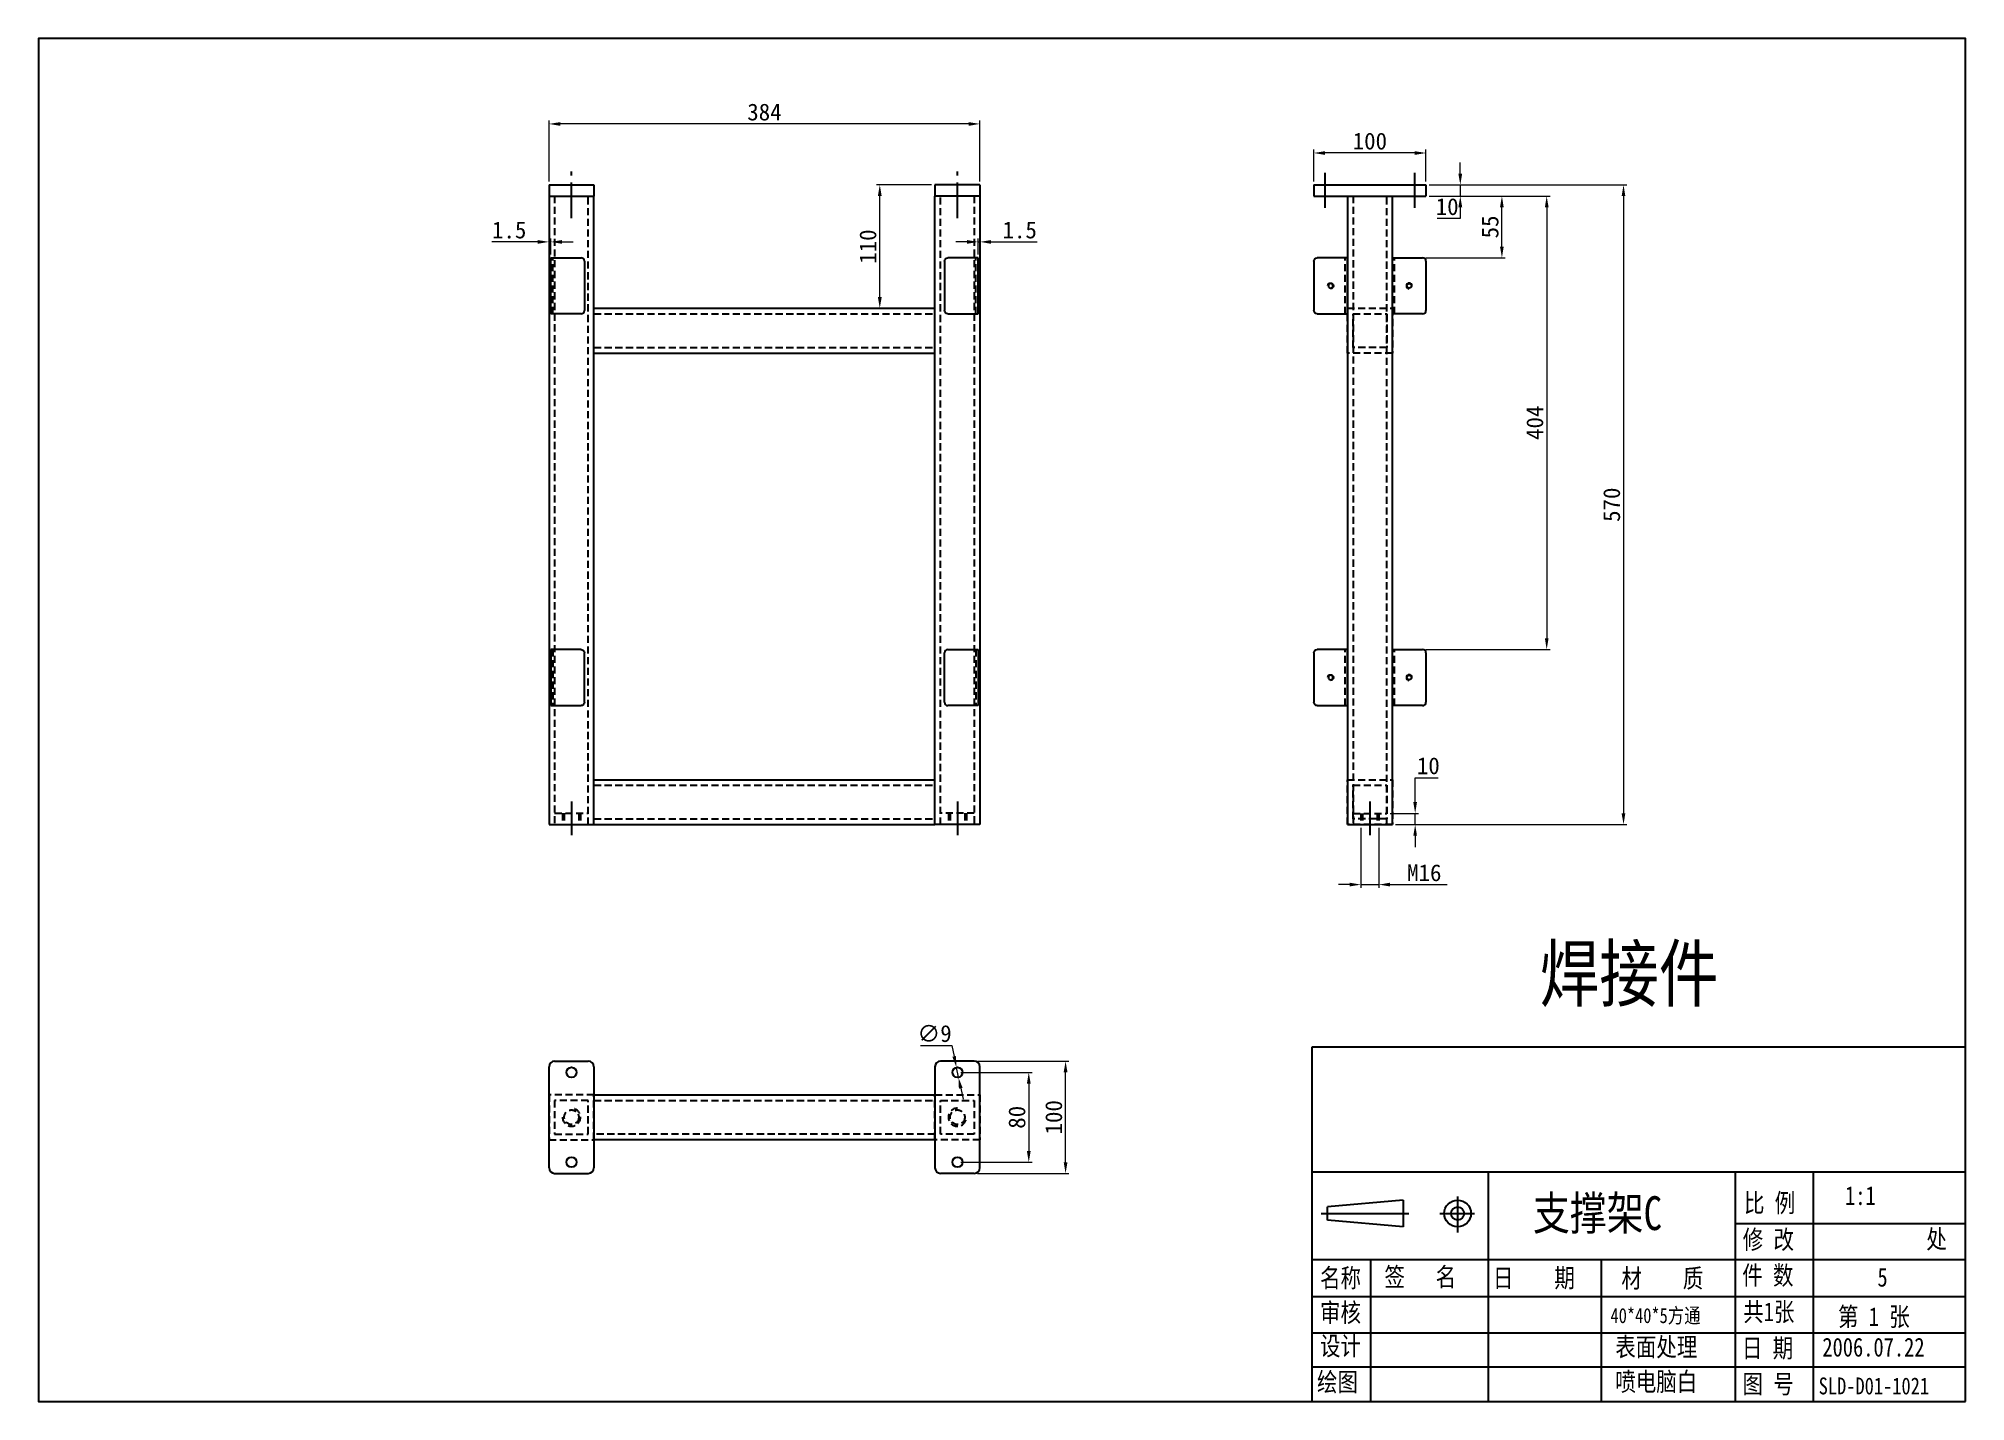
# Model space of a CAD drawing. Header units: millimetres. Extents: x -11986 to -4063, y -41123 to -36325.
# Drawn here: x -7641 to -5923, y -41089 to -39875 of the extents above; entities that cross this region are included whole.
import ezdxf

# ---------------------------------------------------------------- set-up
doc = ezdxf.new("R2010")
doc.units = ezdxf.units.MM
doc.linetypes.add('CENTER', pattern=[50.8, 31.75, -6.35, 6.35, -6.35])
doc.linetypes.add('DASHED2', pattern=[9.525, 6.35, -3.175])
doc.layers.add('DAS', color=4, linetype='DASHED2')
doc.styles.add('宋体', font='', dxfattribs={"width": 0.8})
doc.styles.get('宋体').set_extended_font_data('SimSun')
doc.dimstyles.new('ISO-25$0', dxfattribs={"dimtxt": 2.5, "dimasz": 1.5, "dimexe": 1.25, "dimexo": 0.625, "dimtad": 1, "dimdec": 1, "dimzin": 1, "dimdsep": 46, "dimtxsty": 'Standard', "dimcen": 2.5, "dimclrd": 6, "dimclre": 6, "dimclrt": 6, "dimadec": 0, "dimazin": 0, "dimtfac": 1, "dimtdec": 4, "dimtmove": 0, "dimatfit": 3, "dimfxl": 1, "dimtolj": 1, "dimtzin": 0, "dimlwd": 9, "dimlwe": 9, "dimarcsym": 0})
doc.dimstyles.new('ISO-25$3', dxfattribs={"dimtxt": 5, "dimasz": 5, "dimexe": 3, "dimexo": 0.1, "dimtad": 1, "dimtih": 1, "dimtoh": 1, "dimdsep": 46, "dimtxsty": 'Standard', "dimcen": 2.5, "dimclrd": 5, "dimclre": 5, "dimadec": 0, "dimazin": 0, "dimtfac": 1, "dimtmove": 0, "dimatfit": 3, "dimfxl": 1, "dimarcsym": 0})

msp = doc.modelspace()

# ---------------------------------------------------------------- texts
at = {"color": 0, "style": '宋体', "width": 0.8}
for s, height, p in [('焊接件', 48.6161, (-6302.858, -40731.919)), ('支撑架C', 30.1339, (-6308.936, -40936.174)), ('比 例', 16.7411, (-6120.833, -40920.301)), ('修 改', 16.7411, (-6121.946, -40952.989)), ('名称', 16.7411, (-6498.729, -40987.241)), ('签   名', 16.7411, (-6441.292, -40986.305)), ('日    期', 16.7411, (-6344.59, -40987.241)), ('材    质', 16.7411, (-6230.085, -40987.52)), ('件 数', 16.7411, (-6122.395, -40984.881))]:
    msp.add_text(s, height=height, dxfattribs=at).set_placement(p)
at = {"style": '宋体', "width": 0.8}
for s, height, p in [('1:1', 16.7411, (-6030.777, -40913.842)), ('处', 16.741, (-5958.306, -40952.59)), ('5', 16.741, (-6001.907, -40986.56)), ('审核', 16.7411, (-6498.729, -41018.039)), ('40*40*5方通', 13.3929, (-6239.786, -41019.055)), ('共1张', 16.7411, (-6121.536, -41017.336)), ('第 1 张', 16.7411, (-6037.022, -41021.697)), ('设计', 16.7411, (-6498.729, -41047.838)), ('表面处理', 16.7411, (-6235.542, -41048.702)), ('日 期', 16.7411, (-6122.648, -41049.716)), ('2006.07.22', 16.7411, (-6051.006, -41048.892)), ('绘图', 16.7411, (-6501.433, -41079.939)), ('喷电脑白', 16.7411, (-6235.542, -41079.614)), ('图 号', 16.7411, (-6122.11, -41081.697)), ('SLD-D01-1021', 15.06697, (-6054.29, -41082.613))]:
    msp.add_text(s, height=height, dxfattribs=at).set_placement(p)

# ---------------------------------------------------------------- blocks, each defined once
blk = doc.blocks.new('*D2048')
at = {"color": 5, "lineweight": 9, "transparency": 16777216}
for p, q in [((-6413.9, -40554.9), (-6413.9, -40533.1)), ((-6413.9, -40533.1), (-6393.4, -40533.1)), ((-6436.3, -40564.9), (-6410.9, -40564.9)), ((-6413.9, -40574.9), (-6413.9, -40564.9)), ((-6431.3, -40574.9), (-6410.9, -40574.9)), ((-6413.9, -40584.9), (-6413.9, -40594.9))]:
    blk.add_line(p, q, dxfattribs=at)
at = {"color": 5, "transparency": 16777216}
for points in [[(-6415.6, -40554.9), (-6412.3, -40554.9), (-6413.9, -40564.9)], [(-6415.6, -40584.9), (-6412.3, -40584.9), (-6413.9, -40574.9)]]:
    blk.add_solid(points, dxfattribs=at)
at = {"layer": 'Defpoints', "color": 0, "transparency": 16777216}
for p in [(-6439.3, -40564.9), (-6434.3, -40574.9), (-6413.9, -40574.9)]:
    blk.add_point(p, dxfattribs=at)
at = {"color": 0, "transparency": 16777216, "insert": (-6402.2, -40522.6), "char_height": 15, "attachment_point": 5}
blk.add_mtext('10', dxfattribs=at)
blk = doc.blocks.new('*D2049')
at = {"color": 5, "lineweight": 9, "transparency": 16777216}
for p, q in [((-6401.3, -40004.9), (-6225.2, -40004.9)), ((-6228.2, -40014.9), (-6228.2, -40564.9)), ((-6431.3, -40574.9), (-6225.2, -40574.9))]:
    blk.add_line(p, q, dxfattribs=at)
at = {"color": 5, "transparency": 16777216}
for points in [[(-6229.9, -40014.9), (-6226.6, -40014.9), (-6228.2, -40004.9)], [(-6229.9, -40564.9), (-6226.6, -40564.9), (-6228.2, -40574.9)]]:
    blk.add_solid(points, dxfattribs=at)
at = {"layer": 'Defpoints', "color": 0, "transparency": 16777216}
for p in [(-6404.3, -40004.9), (-6434.3, -40574.9), (-6228.2, -40574.9)]:
    blk.add_point(p, dxfattribs=at)
at = {"color": 0, "transparency": 16777216, "insert": (-6238.7, -40289.9), "char_height": 15, "attachment_point": 5, "rotation": 90}
blk.add_mtext('570', dxfattribs=at)
blk = doc.blocks.new('*D2050')
at = {"color": 5, "lineweight": 9, "transparency": 16777216}
for p, q in [((-6373.7, -39994.9), (-6373.7, -39984.9)), ((-6401.3, -40004.9), (-6370.7, -40004.9)), ((-6401.3, -40014.9), (-6370.7, -40014.9)), ((-6373.7, -40004.9), (-6373.7, -40014.9)), ((-6373.7, -40024.9), (-6373.7, -40034.9)), ((-6373.7, -40034.9), (-6394.2, -40034.9))]:
    blk.add_line(p, q, dxfattribs=at)
at = {"color": 5, "transparency": 16777216}
for points in [[(-6375.4, -39994.9), (-6372, -39994.9), (-6373.7, -40004.9)], [(-6375.4, -40024.9), (-6372, -40024.9), (-6373.7, -40014.9)]]:
    blk.add_solid(points, dxfattribs=at)
at = {"layer": 'Defpoints', "color": 0, "transparency": 16777216}
for p in [(-6404.3, -40004.9), (-6404.3, -40014.9), (-6373.7, -40014.9)]:
    blk.add_point(p, dxfattribs=at)
at = {"color": 0, "transparency": 16777216, "insert": (-6385.4, -40024.4), "char_height": 15, "attachment_point": 5}
blk.add_mtext('10', dxfattribs=at)
blk = doc.blocks.new('*D2038')
at = {"color": 5, "lineweight": 9, "transparency": 16777216}
for p, q in [((-6462.3, -40577.9), (-6462.3, -40631.4)), ((-6446.3, -40577.9), (-6446.3, -40631.4)), ((-6472.3, -40628.4), (-6482.3, -40628.4)), ((-6462.3, -40628.4), (-6446.3, -40628.4)), ((-6436.3, -40628.4), (-6385.3, -40628.4))]:
    blk.add_line(p, q, dxfattribs=at)
at = {"color": 5, "transparency": 16777216}
for points in [[(-6472.3, -40626.7), (-6472.3, -40630), (-6462.3, -40628.4)], [(-6436.3, -40626.7), (-6436.3, -40630), (-6446.3, -40628.4)]]:
    blk.add_solid(points, dxfattribs=at)
at = {"layer": 'Defpoints', "color": 0, "transparency": 16777216}
for p in [(-6462.3, -40574.9), (-6446.3, -40574.9), (-6446.3, -40628.4)]:
    blk.add_point(p, dxfattribs=at)
at = {"color": 0, "transparency": 16777216, "insert": (-6405.8, -40617.9), "char_height": 15, "attachment_point": 5}
blk.add_mtext('M16', dxfattribs=at)
blk = doc.blocks.new('*D2039')
at = {"color": 5, "lineweight": 9, "transparency": 16777216}
for p, q in [((-6818.9, -40795.7), (-6755.3, -40795.7)), ((-6758.3, -40805.7), (-6758.3, -40865.7)), ((-6818.9, -40875.7), (-6755.3, -40875.7))]:
    blk.add_line(p, q, dxfattribs=at)
at = {"color": 5, "transparency": 16777216}
for points in [[(-6760, -40805.7), (-6756.6, -40805.7), (-6758.3, -40795.7)], [(-6760, -40865.7), (-6756.6, -40865.7), (-6758.3, -40875.7)]]:
    blk.add_solid(points, dxfattribs=at)
at = {"layer": 'Defpoints', "color": 0, "transparency": 16777216}
for p in [(-6821.9, -40795.7), (-6821.9, -40875.7), (-6758.3, -40875.7)]:
    blk.add_point(p, dxfattribs=at)
at = {"color": 0, "transparency": 16777216, "insert": (-6768.8, -40835.7), "char_height": 15, "attachment_point": 5, "rotation": 90}
blk.add_mtext('80', dxfattribs=at)
blk = doc.blocks.new('*D2040')
at = {"color": 5, "lineweight": 9, "transparency": 16777216}
for p, q in [((-6803.9, -40785.7), (-6722.5, -40785.7)), ((-6725.5, -40875.7), (-6725.5, -40795.7)), ((-6803.9, -40885.7), (-6722.5, -40885.7))]:
    blk.add_line(p, q, dxfattribs=at)
at = {"color": 5, "transparency": 16777216}
for points in [[(-6727.2, -40795.7), (-6723.8, -40795.7), (-6725.5, -40785.7)], [(-6727.2, -40875.7), (-6723.8, -40875.7), (-6725.5, -40885.7)]]:
    blk.add_solid(points, dxfattribs=at)
at = {"layer": 'Defpoints', "color": 0, "transparency": 16777216}
for p in [(-6806.9, -40785.7), (-6725.5, -40785.7), (-6806.9, -40885.7)]:
    blk.add_point(p, dxfattribs=at)
at = {"color": 0, "transparency": 16777216, "insert": (-6736, -40835.7), "char_height": 15, "attachment_point": 5, "rotation": 90}
blk.add_mtext('100', dxfattribs=at)
blk = doc.blocks.new('*D2041')
at = {"color": 5, "lineweight": 9, "transparency": 16777216}
for p, q in [((-6854.8, -40771.7), (-6826.8, -40771.7)), ((-6826.8, -40771.7), (-6824.8, -40781.5)), ((-6821, -40800.1), (-6822.8, -40791.3)), ((-6819, -40809.9), (-6816.9, -40819.7))]:
    blk.add_line(p, q, dxfattribs=at)
at = {"color": 5, "transparency": 16777216}
for points in [[(-6823.2, -40781.1), (-6826.4, -40781.8), (-6822.8, -40791.3)], [(-6817.3, -40809.5), (-6820.6, -40810.2), (-6821, -40800.1)]]:
    blk.add_solid(points, dxfattribs=at)
at = {"layer": 'Defpoints', "color": 0, "transparency": 16777216}
for p in [(-6822.8, -40791.3), (-6821, -40800.1)]:
    blk.add_point(p, dxfattribs=at)
at = {"color": 0, "transparency": 16777216, "insert": (-6842.3, -40761.2), "char_height": 15, "attachment_point": 5}
blk.add_mtext('∅9', dxfattribs=at)
blk = doc.blocks.new('A$C1C5C495C')
at = {"color": 1, "linetype": 'CENTER'}
for p, q in [((20, 549.7), (20, 591.4)), ((20, 29.9), (20, 0))]:
    blk.add_line(p, q, dxfattribs=at)
for p, q in [((0, 579.5), (40, 579.5)), ((0, 579.5), (0, 569.5)), ((0, 569.5), (0, 9.5)), ((0, 569.5), (40, 569.5)), ((40, 579.5), (40, 569.5)), ((40, 9.5), (40, 569.5)), ((0, 9.5), (40, 9.5))]:
    blk.add_line(p, q)
at = {"layer": 'DAS'}
for p, q in [((5, 569.5), (5, 9.5)), ((35, 9.5), (35, 569.5)), ((5, 19.5), (35, 19.5)), ((12, 19.5), (12, 9.5)), ((13.5, 19.5), (13.5, 9.5)), ((26.5, 19.5), (26.5, 9.5)), ((28, 19.5), (28, 9.5))]:
    blk.add_line(p, q, dxfattribs=at)
blk = doc.blocks.new('*D2042')
at = {"color": 5, "lineweight": 9, "transparency": 16777216}
for p, q in [((-7185.9, -40001.9), (-7185.9, -39947.6)), ((-6811.9, -39950.6), (-7175.9, -39950.6)), ((-6801.9, -40001.9), (-6801.9, -39947.6))]:
    blk.add_line(p, q, dxfattribs=at)
at = {"color": 5, "transparency": 16777216}
for points in [[(-7175.9, -39949), (-7175.9, -39952.3), (-7185.9, -39950.6)], [(-6811.9, -39949), (-6811.9, -39952.3), (-6801.9, -39950.6)]]:
    blk.add_solid(points, dxfattribs=at)
at = {"layer": 'Defpoints', "color": 0, "transparency": 16777216}
for p in [(-7185.9, -39950.6), (-7185.9, -40004.9), (-6801.9, -40004.9)]:
    blk.add_point(p, dxfattribs=at)
at = {"color": 0, "transparency": 16777216, "insert": (-6993.9, -39940.1), "char_height": 15, "attachment_point": 5}
blk.add_mtext('384', dxfattribs=at)
blk = doc.blocks.new('*D2043')
at = {"color": 5, "lineweight": 9, "transparency": 16777216}
for p, q in [((-6844.9, -40004.9), (-6894.1, -40004.9)), ((-6891.1, -40104.9), (-6891.1, -40014.9)), ((-6844.9, -40114.9), (-6894.1, -40114.9))]:
    blk.add_line(p, q, dxfattribs=at)
at = {"color": 5, "transparency": 16777216}
for points in [[(-6892.8, -40014.9), (-6889.4, -40014.9), (-6891.1, -40004.9)], [(-6892.8, -40104.9), (-6889.4, -40104.9), (-6891.1, -40114.9)]]:
    blk.add_solid(points, dxfattribs=at)
at = {"layer": 'Defpoints', "color": 0, "transparency": 16777216}
for p in [(-6891.1, -40004.9), (-6841.9, -40004.9), (-6841.9, -40114.9)]:
    blk.add_point(p, dxfattribs=at)
at = {"color": 0, "transparency": 16777216, "insert": (-6901.6, -40059.9), "char_height": 15, "attachment_point": 5, "rotation": 90}
blk.add_mtext('110', dxfattribs=at)
blk = doc.blocks.new('*D2063')
at = {"color": 5, "lineweight": 9, "transparency": 16777216}
for p, q in [((-6504.3, -40001.9), (-6504.3, -39973.5)), ((-6414.3, -39976.5), (-6494.3, -39976.5)), ((-6404.3, -40001.9), (-6404.3, -39973.5))]:
    blk.add_line(p, q, dxfattribs=at)
at = {"color": 5, "transparency": 16777216}
for points in [[(-6494.3, -39974.9), (-6494.3, -39978.2), (-6504.3, -39976.5)], [(-6414.3, -39974.9), (-6414.3, -39978.2), (-6404.3, -39976.5)]]:
    blk.add_solid(points, dxfattribs=at)
at = {"layer": 'Defpoints', "color": 0, "transparency": 16777216}
for p in [(-6504.3, -39976.5), (-6504.3, -40004.9), (-6404.3, -40004.9)]:
    blk.add_point(p, dxfattribs=at)
at = {"color": 0, "transparency": 16777216, "insert": (-6454.3, -39966), "char_height": 15, "attachment_point": 5}
blk.add_mtext('100', dxfattribs=at)
blk = doc.blocks.new('A$C3CC60F40')
for p, q in [((0, 50), (27, 50)), ((0, 0), (0, 50)), ((30, 47), (30, 3)), ((27, 0), (0, 0))]:
    blk.add_line(p, q)
blk.add_circle((15, 25), 2)
for centre, radius, start, end in [((27, 47), 3, 0, 90), ((15, 25), 2.5, 0, 270), ((27, 3), 3, 270, 0)]:
    blk.add_arc(centre, radius, start, end)
at = {"layer": 'DAS'}
blk.add_line((2, 0), (2, 50), dxfattribs=at)
blk = doc.blocks.new('*D1979')
at = {"color": 5, "lineweight": 9, "transparency": 16777216}
for p, q in [((-6401.3, -40014.9), (-6333.6, -40014.9)), ((-6336.6, -40059.9), (-6336.6, -40024.9)), ((-6404.3, -40069.9), (-6333.6, -40069.9))]:
    blk.add_line(p, q, dxfattribs=at)
at = {"color": 5, "transparency": 16777216}
for points in [[(-6338.3, -40024.9), (-6335, -40024.9), (-6336.6, -40014.9)], [(-6338.3, -40059.9), (-6335, -40059.9), (-6336.6, -40069.9)]]:
    blk.add_solid(points, dxfattribs=at)
at = {"layer": 'Defpoints', "color": 0, "transparency": 16777216}
for p in [(-6404.3, -40014.9), (-6336.6, -40014.9), (-6407.3, -40069.9)]:
    blk.add_point(p, dxfattribs=at)
at = {"color": 0, "transparency": 16777216, "insert": (-6347.1, -40042.4), "char_height": 15, "attachment_point": 5, "rotation": 90}
blk.add_mtext('55', dxfattribs=at)
blk = doc.blocks.new('*D1980')
at = {"color": 5, "lineweight": 9, "transparency": 16777216}
for p, q in [((-6401.3, -40014.9), (-6293.7, -40014.9)), ((-6296.7, -40024.9), (-6296.7, -40408.9)), ((-6404.3, -40418.9), (-6293.7, -40418.9))]:
    blk.add_line(p, q, dxfattribs=at)
at = {"color": 5, "transparency": 16777216}
for points in [[(-6298.3, -40024.9), (-6295, -40024.9), (-6296.7, -40014.9)], [(-6298.3, -40408.9), (-6295, -40408.9), (-6296.7, -40418.9)]]:
    blk.add_solid(points, dxfattribs=at)
at = {"layer": 'Defpoints', "color": 0, "transparency": 16777216}
for p in [(-6404.3, -40014.9), (-6407.3, -40418.9), (-6296.7, -40418.9)]:
    blk.add_point(p, dxfattribs=at)
at = {"color": 0, "transparency": 16777216, "insert": (-6307.2, -40216.9), "char_height": 15, "attachment_point": 5, "rotation": 90}
blk.add_mtext('404', dxfattribs=at)
blk = doc.blocks.new('A$C4A73491A')
for p, q in [((0, 50), (27, 50)), ((0, 0), (0, 50)), ((30, 47), (30, 3)), ((27, 0), (0, 0))]:
    blk.add_line(p, q)
for centre, start, end in [((27, 47), 0, 90), ((27, 3), 270, 0)]:
    blk.add_arc(centre, 3, start, end)
at = {"layer": 'DAS'}
blk.add_line((2, 0), (2, 50), dxfattribs=at)
blk = doc.blocks.new('*D2015')
at = {"color": 5, "lineweight": 9, "transparency": 16777216}
for p, q in [((-6801.9, -40017.9), (-6801.9, -40058.7)), ((-6813.4, -40055.7), (-6823.4, -40055.7)), ((-6803.4, -40066.9), (-6803.4, -40052.7)), ((-6803.4, -40055.7), (-6801.9, -40055.7)), ((-6791.9, -40055.7), (-6750.9, -40055.7))]:
    blk.add_line(p, q, dxfattribs=at)
at = {"color": 5, "transparency": 16777216}
for points in [[(-6813.4, -40054.1), (-6813.4, -40057.4), (-6803.4, -40055.7)], [(-6791.9, -40054.1), (-6791.9, -40057.4), (-6801.9, -40055.7)]]:
    blk.add_solid(points, dxfattribs=at)
at = {"layer": 'Defpoints', "color": 0, "transparency": 16777216}
for p in [(-6801.9, -40014.9), (-6801.9, -40055.7), (-6803.4, -40069.9)]:
    blk.add_point(p, dxfattribs=at)
at = {"color": 0, "transparency": 16777216, "insert": (-6766.4, -40045.2), "char_height": 15, "attachment_point": 5}
blk.add_mtext('1.5', dxfattribs=at)
blk = doc.blocks.new('*D1981')
at = {"color": 5, "lineweight": 9, "transparency": 16777216}
for p, q in [((-7185.9, -40017.9), (-7185.9, -40058.7)), ((-7195.9, -40055.7), (-7236.9, -40055.7)), ((-7184.4, -40055.7), (-7185.9, -40055.7)), ((-7184.4, -40066.9), (-7184.4, -40052.7)), ((-7174.4, -40055.7), (-7164.4, -40055.7))]:
    blk.add_line(p, q, dxfattribs=at)
at = {"color": 5, "transparency": 16777216}
for points in [[(-7195.9, -40054.1), (-7195.9, -40057.4), (-7185.9, -40055.7)], [(-7174.4, -40054.1), (-7174.4, -40057.4), (-7184.4, -40055.7)]]:
    blk.add_solid(points, dxfattribs=at)
at = {"layer": 'Defpoints', "color": 0, "transparency": 16777216}
for p in [(-7185.9, -40014.9), (-7185.9, -40055.7), (-7184.4, -40069.9)]:
    blk.add_point(p, dxfattribs=at)
at = {"color": 0, "transparency": 16777216, "insert": (-7221.4, -40045.2), "char_height": 15, "attachment_point": 5}
blk.add_mtext('1.5', dxfattribs=at)

# ---------------------------------------------------------------- dimensions: what is measured, and where the dimension line sits
for base, p1, p2, picture, middle in [((-7185.886, -39950.628), (-6801.886, -40004.895), (-7185.886, -40004.895), '*D2042', (-6993.886, -39940.128)), ((-6504.265, -39976.526), (-6404.265, -40004.895), (-6504.265, -40004.895), '*D2063', (-6454.265, -39966.026)), ((-6801.886, -40055.725), (-6803.386, -40069.895), (-6801.886, -40014.895), '*D2015', (-6766.386, -40045.225))]:
    dim = msp.add_linear_dim(base=base, p1=p1, p2=p2, dimstyle='ISO-25$0', override={"dimtxt": 15, "dimasz": 10, "dimexe": 3, "dimexo": 3, "dimgap": 3, "dimtoh": 1, "dimdec": 2, "dimzin": 8, "dimclrd": 5, "dimclre": 5, "dimclrt": 0, "dimtdec": 2, "dimtolj": 0, "dimtzin": 8})
    dim.commit()
    dim.dimension.update_dxf_attribs({"geometry": picture, "text_midpoint": middle})
for base, p1, p2, angle, picture, middle in [((-6373.7, -40014.895), (-6404.265, -40004.895), (-6404.265, -40014.895), 90, '*D2050', (-6385.45, -40024.395)), ((-7185.886, -40055.725), (-7184.386, -40069.895), (-7185.886, -40014.895), 180, '*D1981', (-7221.386, -40045.225)), ((-6891.089, -40004.895), (-6841.886, -40114.895), (-6841.886, -40004.895), 270, '*D2043', (-6901.589, -40059.895)), ((-6228.227, -40574.895), (-6404.265, -40004.895), (-6434.265, -40574.895), 90, '*D2049', (-6238.727, -40289.895)), ((-6336.621, -40014.895), (-6407.265, -40069.895), (-6404.265, -40014.895), 90, '*D1979', (-6347.121, -40042.395)), ((-6296.682, -40418.895), (-6404.265, -40014.895), (-6407.265, -40418.895), 90, '*D1980', (-6307.182, -40216.895)), ((-6725.516, -40785.658), (-6806.886, -40885.658), (-6806.886, -40785.658), 90, '*D2040', (-6736.016, -40835.658)), ((-6758.304, -40875.658), (-6821.886, -40795.658), (-6821.886, -40875.658), 90, '*D2039', (-6768.804, -40835.658))]:
    dim = msp.add_linear_dim(base=base, p1=p1, p2=p2, angle=angle, dimstyle='ISO-25$0', override={"dimtxt": 15, "dimasz": 10, "dimexe": 3, "dimexo": 3, "dimgap": 3, "dimtoh": 1, "dimdec": 2, "dimzin": 8, "dimclrd": 5, "dimclre": 5, "dimclrt": 0, "dimtdec": 2, "dimtolj": 0, "dimtzin": 8})
    dim.commit()
    dim.dimension.update_dxf_attribs({"geometry": picture, "text_midpoint": middle})
dim = msp.add_linear_dim(base=(-6413.921, -40574.895), p1=(-6439.265, -40564.895), p2=(-6434.265, -40574.895), angle=90, dimstyle='ISO-25$0', override={"dimtxt": 15, "dimasz": 10, "dimexe": 3, "dimexo": 3, "dimgap": 3, "dimtoh": 1, "dimdec": 2, "dimzin": 8, "dimclrd": 5, "dimclre": 5, "dimclrt": 0, "dimtdec": 2, "dimtolj": 0, "dimtzin": 8})
dim.commit()
dim.dimension.update_dxf_attribs({"geometry": '*D2048', "text_midpoint": (-6402.171, -40533.145), "dimtype": 160})
dim = msp.add_linear_dim(base=(-6446.265, -40628.354), p1=(-6462.265, -40574.895), p2=(-6446.265, -40574.895), text='M<>', dimstyle='ISO-25$0', override={"dimtxt": 15, "dimasz": 10, "dimexe": 3, "dimexo": 3, "dimgap": 3, "dimtoh": 1, "dimdec": 2, "dimzin": 8, "dimclrd": 5, "dimclre": 5, "dimclrt": 0, "dimtdec": 2, "dimtolj": 0, "dimtzin": 8})
dim.commit()
dim.dimension.update_dxf_attribs({"geometry": '*D2038', "text_midpoint": (-6405.765, -40628.354), "dimtype": 160})
dim = msp.add_diameter_dim_2p(p1=(-6820.979, -40800.066), p2=(-6822.792, -40791.251), dimstyle='ISO-25$3', override={"dimtxt": 15, "dimasz": 10, "dimexo": 3, "dimgap": 3, "dimtih": 0, "dimlwd": 9, "dimlwe": 9})
dim.commit()
dim.dimension.update_dxf_attribs({"geometry": '*D2041', "text_midpoint": (-6842.322, -40761.161)})

# ---------------------------------------------------------------- linework, layer by layer
at = {"color": 1, "linetype": 'CENTER'}
for p, q in [((-6494.265, -40025.389), (-6494.265, -39994.261)), ((-6414.265, -40025.389), (-6414.265, -39994.261)), ((-6454.265, -40554.423), (-6454.265, -40584.369))]:
    msp.add_line(p, q, dxfattribs=at)
for p, q in [((-6504.265, -40004.895), (-6404.265, -40004.895)), ((-6504.265, -40004.895), (-6504.265, -40014.895)), ((-6504.265, -40014.895), (-6404.265, -40014.895)), ((-6474.265, -40014.895), (-6474.265, -40574.895)), ((-6434.265, -40574.895), (-6434.265, -40014.895)), ((-6404.265, -40004.895), (-6404.265, -40014.895)), ((-7145.886, -40114.895), (-6841.886, -40114.895)), ((-7145.886, -40154.895), (-6841.886, -40154.895)), ((-7145.886, -40534.895), (-6841.886, -40534.895)), ((-7145.886, -40574.895), (-6841.886, -40574.895)), ((-6474.265, -40574.895), (-6434.265, -40574.895)), ((-7180.886, -40785.658), (-7150.886, -40785.658)), ((-6806.886, -40785.658), (-6836.886, -40785.658)), ((-7185.886, -40880.658), (-7185.886, -40790.658)), ((-7145.886, -40790.658), (-7145.886, -40880.658)), ((-6841.886, -40790.658), (-6841.886, -40880.658)), ((-6801.886, -40880.658), (-6801.886, -40790.658)), ((-7145.886, -40815.658), (-6841.886, -40815.658)), ((-6841.886, -40855.658), (-7145.886, -40855.658)), ((-7180.886, -40885.658), (-7150.886, -40885.658)), ((-6806.886, -40885.658), (-6836.886, -40885.658)), ((-6059, -41088.89), (-6059, -40884.439)), ((-6505.748, -40995.39), (-6128.323, -40995.39)), ((-6505.748, -40995.39), (-5923.45, -40995.39)), ((-6128.323, -40995.39), (-5923.45, -40995.39)), ((-6505.748, -41027.71), (-5923.45, -41027.71)), ((-6505.748, -41057.978), (-5923.45, -41057.978))]:
    msp.add_line(p, q)
at = {"color": 0}
for p, q in [((-6505.748, -41088.89), (-6505.748, -40772.898)), ((-6505.748, -40772.898), (-5923.45, -40772.898)), ((-6505.748, -40884.439), (-5923.45, -40884.439)), ((-6348.528, -40962.438), (-6348.528, -40884.439)), ((-6128.323, -41088.89), (-6128.323, -40884.439)), ((-6376.077, -40906.411), (-6376.077, -40938.275)), ((-6497.563, -40921.389), (-6419.455, -40921.389)), ((-6424.754, -40909.427), (-6492.12, -40915.547)), ((-6492.12, -40927.231), (-6492.12, -40915.547)), ((-6424.754, -40909.427), (-6424.754, -40933.351)), ((-6391.871, -40921.389), (-6361.124, -40921.389)), ((-6424.754, -40933.351), (-6492.12, -40927.231)), ((-6128.323, -40930.441), (-5923.45, -40930.441)), ((-6505.748, -40962.438), (-5923.45, -40962.438)), ((-6505.748, -40962.438), (-5923.45, -40962.438)), ((-6505.748, -40962.438), (-6348.528, -40962.438)), ((-6505.748, -40962.438), (-6348.528, -40962.438)), ((-6453.341, -41088.89), (-6453.341, -40962.438)), ((-6348.528, -41088.89), (-6348.528, -40962.438)), ((-6247.978, -41088.89), (-6247.978, -40962.438))]:
    msp.add_line(p, q, dxfattribs=at)
msp.add_lwpolyline([(-5923.45, -41088.89), (-5923.45, -39874.539), (-7640.888, -39874.539), (-7640.888, -41088.89)], close=True)
for centre in [(-7165.886, -40795.658), (-7165.886, -40795.658), (-6821.886, -40795.658), (-7165.886, -40875.658), (-6821.886, -40875.658)]:
    msp.add_circle(centre, 4.5)
for radius in [11.913, 5.842]:
    msp.add_circle((-6376.077, -40921.389), radius, dxfattribs=at)
for centre, start, end in [((-7180.886, -40790.658), 90, 180), ((-7150.886, -40790.658), 0, 90), ((-6836.886, -40790.658), 90, 180), ((-6806.886, -40790.658), 0, 90), ((-7180.886, -40880.658), 180, 270), ((-7150.886, -40880.658), 270, 0), ((-6836.886, -40880.658), 180, 270), ((-6806.886, -40880.658), 270, 0)]:
    msp.add_arc(centre, 5, start, end)
at = {"layer": 'DAS'}
for p, q in [((-6469.265, -40014.895), (-6469.265, -40574.895)), ((-6439.265, -40574.895), (-6439.265, -40014.895)), ((-7145.886, -40119.895), (-6841.886, -40119.895)), ((-7145.886, -40149.895), (-6841.886, -40149.895)), ((-7145.886, -40539.895), (-6841.886, -40539.895)), ((-6469.265, -40564.895), (-6439.265, -40564.895)), ((-6462.265, -40564.895), (-6462.265, -40574.895)), ((-6460.765, -40564.895), (-6460.765, -40574.895)), ((-6447.765, -40564.895), (-6447.765, -40574.895)), ((-6446.265, -40564.895), (-6446.265, -40574.895)), ((-7145.886, -40569.895), (-6841.886, -40569.895)), ((-7145.886, -40820.658), (-6841.886, -40820.658)), ((-6841.886, -40850.658), (-7145.886, -40850.658))]:
    msp.add_line(p, q, dxfattribs=at)
for points in [[(-6474.265, -40114.895), (-6434.265, -40114.895), (-6434.265, -40154.895), (-6474.265, -40154.895)], [(-6469.265, -40119.895), (-6439.265, -40119.895), (-6439.265, -40149.895), (-6469.265, -40149.895)], [(-6474.265, -40534.895), (-6434.265, -40534.895), (-6434.265, -40574.895), (-6474.265, -40574.895)], [(-6469.265, -40539.895), (-6439.265, -40539.895), (-6439.265, -40569.895), (-6469.265, -40569.895)], [(-7145.886, -40855.658), (-7145.886, -40815.658), (-7185.886, -40815.658), (-7185.886, -40855.658)], [(-7150.886, -40850.658), (-7150.886, -40820.658), (-7180.886, -40820.658), (-7180.886, -40850.658)], [(-6841.886, -40855.658), (-6841.886, -40815.658), (-6801.886, -40815.658), (-6801.886, -40855.658)], [(-6836.886, -40850.658), (-6836.886, -40820.658), (-6806.886, -40820.658), (-6806.886, -40850.658)]]:
    msp.add_lwpolyline(points, close=True, dxfattribs=at)
for centre in [(-7165.886, -40835.658), (-6821.886, -40835.658)]:
    msp.add_circle(centre, 6.5, dxfattribs=at)
for centre, start, end in [((-7165.886, -40835.658), 180, 90), ((-6821.886, -40835.658), 90, 0)]:
    msp.add_arc(centre, 8, start, end, dxfattribs=at)

# ---------------------------------------------------------------- block references
for name, p in [('A$C1C5C495C', (-7185.886, -40584.369)), ('A$C4A73491A', (-7184.386, -40119.895)), ('A$C3CC60F40', (-6434.265, -40119.895)), ('A$C3CC60F40', (-6434.265, -40468.895))]:
    msp.add_blockref(name, p)
at = {"xscale": -1}
for name, p in [('A$C1C5C495C', (-6801.886, -40584.369)), ('A$C4A73491A', (-6803.386, -40119.895)), ('A$C3CC60F40', (-6474.265, -40119.895)), ('A$C3CC60F40', (-6474.265, -40468.895))]:
    msp.add_blockref(name, p, dxfattribs=at)
at = {"xscale": -1, "rotation": 180}
msp.add_blockref('A$C4A73491A', (-7184.386, -40418.895), dxfattribs=at)
at = {"rotation": 180}
msp.add_blockref('A$C4A73491A', (-6803.386, -40418.895), dxfattribs=at)

msp.set_redraw_order([(e.dxf.handle, doc.entitydb.next_handle()) for e in msp.query("TEXT MTEXT ATTDEF DIMENSION ARC_DIMENSION")])  # texts and dimensions are drawn at this point

doc.saveas('drawing.dxf')
